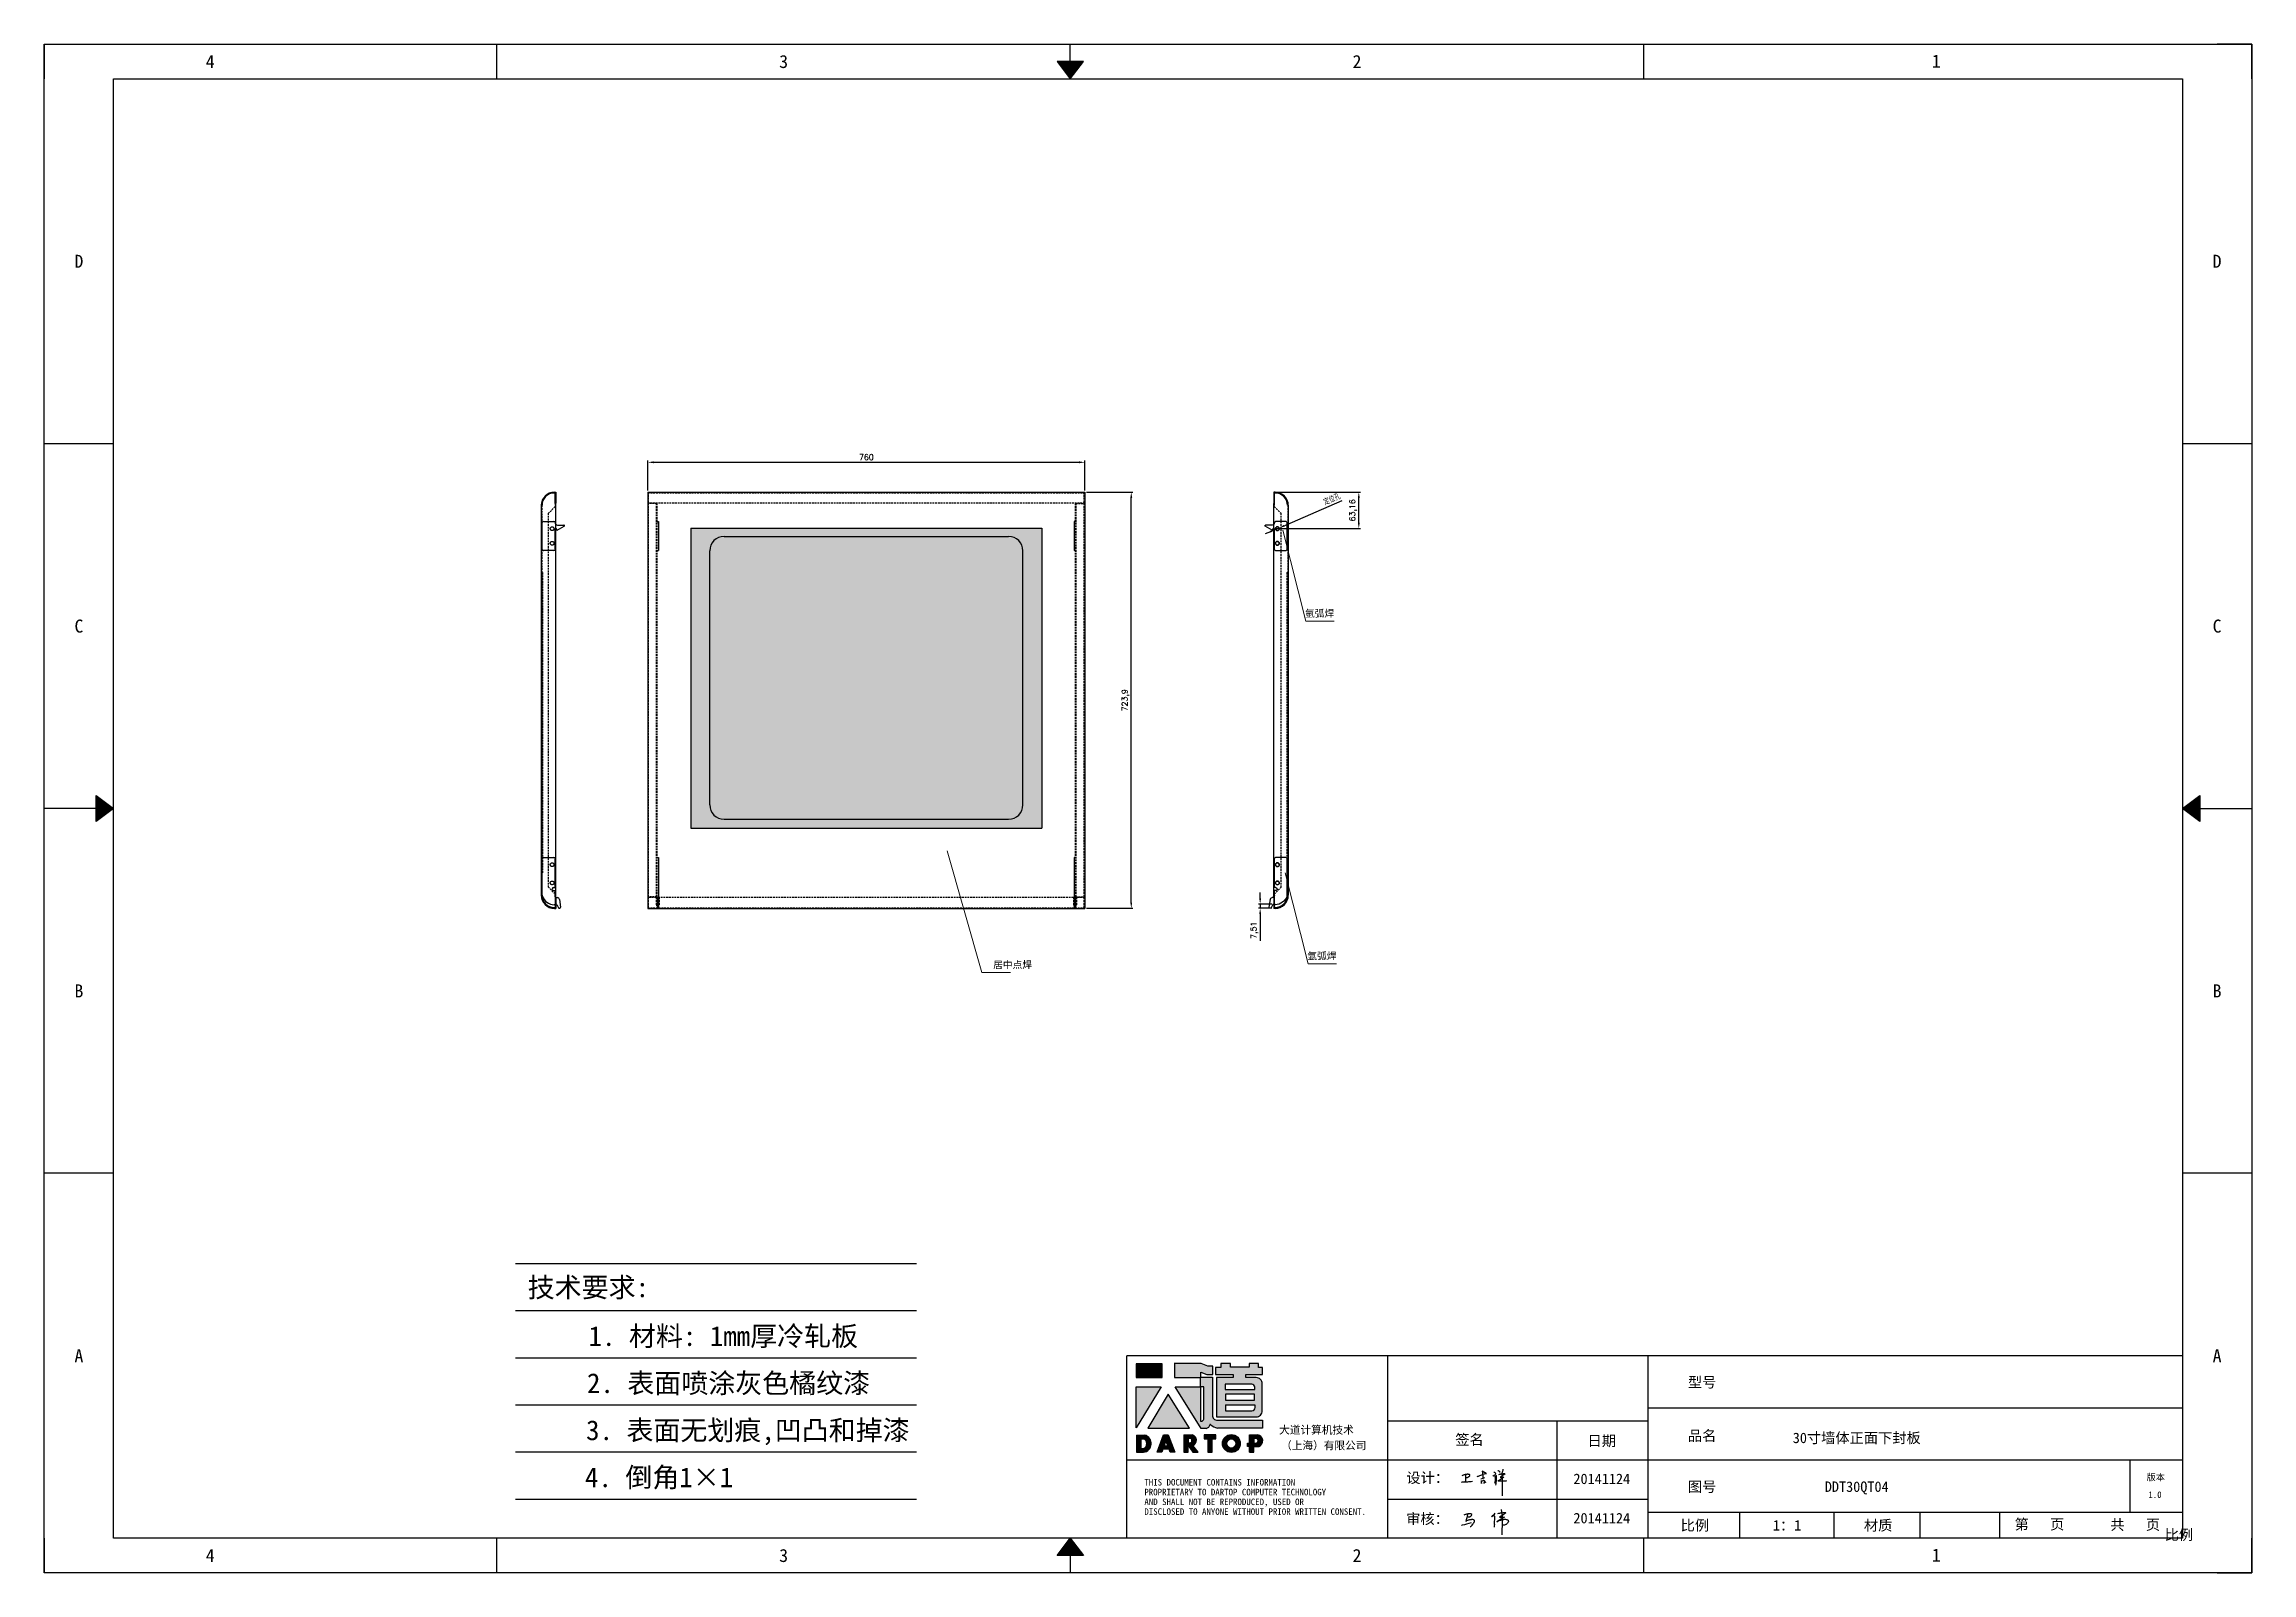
# Model space of a CAD drawing. Header units: millimetres. Extents: x 25928 to 50356, y -44172 to 20163.
# Drawn here: x 26998 to 30837, y -8789 to -6130 of the extents above; entities that cross this region are included whole.
import ezdxf
from ezdxf.enums import TextEntityAlignment as Align

# ---------------------------------------------------------------- set-up
doc = ezdxf.new("R2010")
doc.units = ezdxf.units.MM
doc.linetypes.add('DOT', pattern=[0.25, 0, -0.25])
doc.linetypes.add('HIDDEN2', pattern=[4.7625, 3.175, -1.5875])
for name, color, linetype in [('4', 7, 'Continuous'), ('hidden', 3, 'HIDDEN2'), ('magenta', 6, 'Continuous'), ('print', 30, 'Continuous')]:
    doc.layers.add(name, color=color, linetype=linetype)
doc.layers.add('dim', color=2, linetype='Continuous', lineweight=9)
doc.styles.add('Dartop', font='')
doc.styles.add('HZ', font='')
doc.styles.add('hzHT', font='simhei.ttf')
doc.styles.get("Standard").update_dxf_attribs({"font": 'txt', "bigfont": 'gbcbig.shx'})
doc.styles.get('Dartop').set_extended_font_data('FangSong_GB2312')
doc.styles.get('HZ').set_extended_font_data('SimSun')
doc.dimstyles.new('2-small', dxfattribs={"dimtxt": 10, "dimasz": 10, "dimexe": 3, "dimexo": 3, "dimgap": 4, "dimtad": 1, "dimtxsty": 'Standard', "dimcen": 5, "dimadec": 0, "dimazin": 0, "dimtfac": 1, "dimtmove": 0, "dimatfit": 3, "dimfxl": 0, "dimarcsym": 0})

msp = doc.modelspace()

# ---------------------------------------------------------------- texts
at = {"color": 0}
for s, height, style, p in [('4', 22.662, 'Dartop', (27287.113, -6159.784)), ('3', 22.662, 'Dartop', (28284.243, -6159.784)), ('2', 22.662, 'Dartop', (29281.372, -6159.784)), ('1', 22.662, 'Dartop', (30288.831, -6159.065)), ('D', 22.662, 'Dartop', (27058.739, -6507.269)), ('D', 22.662, 'Dartop', (30777.066, -6507.269)), ('C', 22.662, 'Dartop', (27058.739, -7141.805)), ('氩弧焊', 12.0864, 'hzHT', (29216.323, -7119.717, 78.203)), ('C', 22.662, 'Dartop', (30777.066, -7141.805)), ('氩弧焊', 12.0864, 'hzHT', (29220.385, -7715.451)), ('居中点焊', 12.0864, 'hzHT', (28682.441, -7730.849)), ('B', 22.662, 'Dartop', (27058.739, -7776.342)), ('B', 22.662, 'Dartop', (30777.066, -7776.342)), ('A', 22.662, 'Dartop', (27058.739, -8410.879)), ('A', 22.662, 'Dartop', (30777.066, -8410.879)), ('型号', 18.1296, 'hzHT', (29881.551, -8456.995)), ('签名', 18.1296, 'hzHT', (29476.994, -8556.707)), ('日期', 18.1296, 'hzHT', (29707.037, -8558.938)), ('品名', 18.1296, 'hzHT', (29881.551, -8550.065)), ('30寸墙体正面下封板', 18.1296, 'hzHT', (30150.401, -8553.784)), ('20141124', 18.1296, 'hzHT', (29707.037, -8625.032)), ('图号', 18.1296, 'hzHT', (29881.551, -8638.68)), ('DDT30QT04', 18.1296, 'hzHT', (30150.401, -8638.68)), ('版本', 11.331, 'hzHT', (30670.436, -8622.257)), ('1.0', 11.331, 'Dartop', (30669.073, -8652.539)), ('20141124', 18.1296, 'hzHT', (29707.037, -8693.351)), ('比例', 18.1296, 'hzHT', (29868.91, -8705.957)), ('1：1', 18.1296, 'hzHT', (30029.172, -8705.957)), ('材质', 18.1296, 'hzHT', (30187.659, -8705.957)), ('第   页', 18.1296, 'hzHT', (30468.111, -8704.077)), ('共   页', 18.1296, 'hzHT', (30634.647, -8704.737)), ('比例', 18.1296, 'hzHT', (30710.715, -8722.245)), ('4', 22.662, 'Dartop', (27287.113, -8758.364)), ('3', 22.662, 'Dartop', (28284.243, -8758.364)), ('2', 22.662, 'Dartop', (29281.372, -8758.364)), ('1', 22.662, 'Dartop', (30288.831, -8757.645))]:
    msp.add_text(s, height=height, dxfattribs=dict(at, style=style)).set_placement(p, align=Align.MIDDLE_CENTER)
at = {"style": 'HZ'}
for s, p in [('技术要求:', (27944.686, -8291.961)), ('1. 材料: 1mm厚冷轧板', (28179.402, -8376.69)), ('    2. 表面喷涂灰色橘纹漆    ', (28188.499, -8458.59)), ('3. 表面无划痕,凹凸和掉漆', (28222.076, -8540.49)), ('4. 倒角1×1         ', (28172.959, -8622.39))]:
    msp.add_text(s, height=34.398, dxfattribs=at).set_placement(p, align=Align.MIDDLE_CENTER)
at = {"color": 0, "style": 'hzHT'}
for s, height, p in [('THIS DOCUMENT CONTAINS INFORMATION', 11.33101, (28911.601, -8636.705)), ('设计：', 18.1296, (29367.167, -8632.241)), ('AND SHALL NOT BE REPRODUCED, USED OR', 11.33101, (28911.601, -8670.698)), ('DISCLOSED TO ANYONE WITHOUT PRIOR WRITTEN CONSENT.', 11.33101, (28911.601, -8687.695)), ('PROPRIETARY TO DARTOP COMPUTER TECHNOLOGY', 11.33101, (28911.601, -8653.702)), ('审核：', 18.1296, (29366.898, -8703.633))]:
    msp.add_text(s, height=height, dxfattribs=at).set_placement(p)
at = {"layer": '4', "color": 0, "style": 'hzHT'}
for s, p in [('大道计算机技术', (29145.957, -8546.706)), ('（上海）有限公司', (29149.378, -8573.806))]:
    msp.add_text(s, height=13.5972, dxfattribs=at).set_placement(p)

# ---------------------------------------------------------------- blocks, each defined once
blk = doc.blocks.new('*U401')
at = {"color": 254, "linetype": 'Continuous', "extrusion": (0, 0, -1)}
for points in [[(-17, 0.333), (-16.812, 0.25), (-17, 0.5)], [(-17, 0.333), (-17.188, 0.25), (-16.812, 0.25)], [(-17, 0.333), (-17, 0.5), (-17.188, 0.25)]]:
    blk.add_solid(points, dxfattribs=at)
blk = doc.blocks.new('*U400')
at = {"color": 254, "linetype": 'Continuous', "extrusion": (0, 0, -1)}
for points in [[(-33.167, 11), (-33, 11), (-33.25, 11.188)], [(-33.167, 11), (-33.25, 11.188), (-33.25, 10.812)], [(-33.167, 11), (-33.25, 10.812), (-33, 11)]]:
    blk.add_solid(points, dxfattribs=at)
blk = doc.blocks.new('*U402')
at = {"color": 254, "linetype": 'Continuous'}
for points in [[(17, 21.667), (17.188, 21.75), (16.812, 21.75)], [(17, 21.667), (16.812, 21.75), (17, 21.5)], [(17, 21.667), (17, 21.5), (17.188, 21.75)]]:
    blk.add_solid(points, dxfattribs=at)
blk = doc.blocks.new('*U399')
at = {"color": 254, "linetype": 'Continuous', "extrusion": (0, 0, -1)}
for points in [[(-0.833, 11), (-0.75, 10.812), (-0.75, 11.188)], [(-0.833, 11), (-0.75, 11.188), (-1, 11)], [(-0.833, 11), (-1, 11), (-0.75, 10.812)]]:
    blk.add_solid(points, dxfattribs=at)
blk = doc.blocks.new('dadao')
for p, q in [((48, 19.2), (44.9, 10.4)), ((44.9, 10.4), (51.2, 10.4)), ((51.2, 10.4), (48, 19.2))]:
    blk.add_line(p, q)
for points in [[(41.8, 121.6), (41.8, 143.7), (-0.4, 143.7), (-0.4, 121.6), (41.8, 121.6)], [(104.8, 122), (104.8, 130.3), (114.1, 126.3), (124.2, 126.3), (124.2, 139.6), (115.9, 139.6), (105.1, 143.9), (61.5, 143.9)], [(61.7, 144), (61.7, 121.3), (103.9, 121.3)], [(113.4, 38.7), (105.1, 38.7), (63, 106.5), (103.9, 106.5), (103.9, 120.9), (103.9, 121.3)], [(109.7, 53.6), (109.7, 106.2), (104.3, 106.2), (104.3, 50.4), (106.6, 50.4)], [(144.6, 94.4), (144.6, 84.8), (192, 84.8), (192, 94.1), (144.9, 94.1)], [(120.2, 45), (119.5, 45), (119.5, 44.6)], [(0, 28), (0, 0), (11.8, 0)], [(0.1, 28), (14, 28)], [(7.1, 21.8), (7.1, 6.1), (12, 6.1)], [(7.1, 21.8), (11.4, 21.8)], [(76.8, 28.2), (76.8, 0), (84.1, 0), (84.1, 11.1), (91.6, -0.1), (100.3, -0.1), (91.7, 11.1)], [(76.8, 28.2), (90.6, 28.2)], [(84, 22.7), (84, 15.3), (87.2, 15.3)], [(84, 22.7), (87.3, 22.7)], [(183.7, 0), (183.7, 9.6), (180.6, 9.6), (180.6, 14.9), (183.8, 14.9), (183.8, 28.1), (196.1, 28.1), (196.5, 28.1)], [(183.7, 0), (190.9, 0), (190.9, 9.6), (198.8, 9.6)], [(194.9, 22.3), (190.8, 22.3), (190.8, 15), (194.4, 15)]]:
    blk.add_lwpolyline(points)
blk.add_lwpolyline([(137.1, 144.2), (137.1, 137.9), (128.3, 137.9), (128.3, 126.5), (157.3, 126.5), (157.3, 121.5), (130.3, 121.5), (130.3, 57.5), (194.4, 57.5, 0.414214), (204.4, 67.5), (204.4, 111.3, 0.414214), (194.4, 121.3), (177.5, 121.3), (177.5, 126.3), (204.7, 126.3), (204.7, 137.7), (198.2, 137.7), (198.2, 143.9), (183.3, 143.9), (183.3, 138), (153, 138), (153, 144.2), (137.1, 144.2)], format="xyb", close=True)
for points in [[(104.8, 122), (123.4, 122), (123.4, 60, 0.414214), (131.4, 52), (204.8, 52), (204.8, 39.1), (131.7, 39.1)], [(144.3, 110.8), (144.3, 101.8), (192.3, 101.8), (192.3, 105.5, 0.414214), (187.3, 110.5), (144.3, 110.5)], [(144.6, 77), (144.6, 67.5), (187.6, 67.5, 0.414214), (192.6, 72.5), (192.6, 76.4), (144.6, 76.4)]]:
    blk.add_lwpolyline(points, format="xyb")
for points in [[(-0.3, 106.2), (40.4, 106.2), (-0.3, 39.7), (-0.3, 106.2)], [(51.7, 94.1), (18.4, 39.3), (86.2, 39.3)], [(43.8, 28.2), (51.8, 28.2), (62.6, -0.1), (55, -0.1), (53.2, 5), (42.9, 5), (41.1, 0), (33.6, 0)], [(110, 28.1), (110, 21.9), (116, 21.9), (116, -0.1), (123.2, -0.1), (123.2, 22), (129.2, 22), (129.2, 28.1), (110, 28.1)]]:
    blk.add_lwpolyline(points, close=True)
for radius in [14.5, 7.44]:
    blk.add_circle((154.2, 14.2), radius)
for centre, radius, start, end in [((99.2, 60.7), 12.6, 305.6399, 325.969), ((111.6, 46.7), 8.19, 282.9811, 347.6627), ((136, 61.7), 22.9, 226.7358, 259.3209), ((8.5, 13.9), 8.49, 294.2143, 69.7177), ((9.6, 14.2), 14.4, 278.6604, 72.3203), ((86.4, 19), 3.8, 282.527, 76.7196), ((88.6, 19.4), 8.95, 290.6073, 77.2124), ((193.7, 18.7), 3.8, 280.9891, 72.5513), ((195.7, 18.6), 9.51, 288.8959, 85.2442)]:
    blk.add_arc(centre, radius, start, end)
blk = doc.blocks.new('h')
for p, q in [((20768.1, -2360.9), (20773, -2359.1)), ((20769.5, -2366.9), (20769.8, -2370.6)), ((20769.8, -2370.6), (20770.9, -2378)), ((20770.9, -2378), (20771.5, -2370.6)), ((20772.4, -2369.3), (20774.9, -2367.8)), ((20773, -2359.1), (20784.1, -2355.2)), ((20773.3, -2331.8), (20775.3, -2338.7)), ((20789.1, -2340.9), (20773.5, -2331.9)), ((20775.3, -2338.7), (20775.6, -2351.2)), ((20775.6, -2351.2), (20775.5, -2357.3)), ((20782.2, -2369.2), (20780, -2377.1)), ((20780, -2377.1), (20788.3, -2371.3)), ((20780.1, -2366.4), (20780.8, -2366.4)), ((20781.9, -2367.4), (20782.2, -2369.2)), ((20845.7, -2343.5), (20848.4, -2353)), ((20848.9, -2370.3), (20847.9, -2424)), ((20848.4, -2353), (20848.9, -2370.3))]:
    blk.add_line(p, q)
for points in [[(20696.6, -2372.4, 0.002073), (20710.6, -2371.9, 0.016137), (20719.6, -2371.3, 0.008314), (20736.9, -2369.3)], [(20699.1, -2348.2, -0.029745), (20704.6, -2345.4, -0.046842), (20708.4, -2344.2, -0.00919), (20714.3, -2343, -0.018517), (20717.2, -2342.5, -0.037841), (20720.3, -2342.4, -0.039541), (20723.2, -2342.8, -0.149785), (20726, -2344.3, -0.204935), (20726.9, -2346.6, -0.074872), (20726.5, -2348.3, -0.061615), (20725.6, -2350.3, -0.034204), (20723.8, -2352.6, -0.045776), (20722.3, -2354.1, -0.054985), (20720.4, -2355.3, -0.036348), (20717.3, -2356.5, -0.067752), (20715.7, -2356.8, -0.043553), (20713.2, -2356.7)], [(20755, -2351.9, -0.024077), (20759.9, -2350.1, -0.013147), (20768.7, -2346.5, -0.00522), (20775.4, -2344.1, -0.018517), (20777.3, -2343.4, -0.008274), (20786.3, -2341, -0.039541), (20788.3, -2340.8, -0.079216), (20789.4, -2341, -0.204935)], [(20813.5, -2350.1, 0.007348), (20815.9, -2348.7, 0.008421), (20818, -2347.3, 0.009459), (20819.7, -2346.2, -0.016325), (20820.7, -2345.5, -0.173771), (20821.8, -2345.3, -0.085159), (20823.9, -2346, -0.125883), (20826, -2347.9, -0.160659), (20826.6, -2350.1, -0.010447), (20826.5, -2352.3, -0.008247), (20826.2, -2355.1, -0.002698), (20825.3, -2374, 0.001562), (20823.9, -2383.7, 0.016137)], [(20816.8, -2335, -0.053561), (20819.6, -2336.1, -0.075272), (20821.3, -2337.3, -0.005295), (20822.5, -2338.5, -0.009337), (20823.1, -2339.1, -0.026146), (20823.7, -2339.8, -0.016644), (20824.5, -2340.9)], [(20832.1, -2329.2, -0.053561), (20834.9, -2330.3, -0.075272), (20836.7, -2331.5, -0.005295), (20837.8, -2332.6, -0.009337), (20838.5, -2333.3, -0.026146), (20839, -2334, -0.016644), (20839.8, -2335.1)], [(20836, -2343.7, -0.02797), (20842.1, -2342.6, -0.048868), (20845.6, -2342.2, -0.00919), (20851.1, -2341.4, -0.018517), (20853.9, -2341.1, -0.037841), (20856.7, -2341.2, -0.039541), (20859.4, -2341.6, -0.018282), (20840.6, -2354.7, -0.000937)], [(20847.6, -2340.2, 0.021784), (20849.6, -2335.9, 0.028296), (20850.8, -2332.4, 0.008136), (20851.9, -2328.2, 0.028913), (20852.2, -2327, 0.08193), (20852.1, -2325.9, 0.075058), (20851.7, -2324.7, 0.275043)]]:
    blk.add_lwpolyline(points, format="xyb")
for points in [[(20711.3, -2343.5), (20711.3, -2343.5), (20711.5, -2355.8), (20710.7, -2368), (20710.6, -2371.9)], [(20821.5, -2350.6), (20822.4, -2359.2), (20822.2, -2364.9), (20821.7, -2369), (20821.3, -2376.3), (20823.6, -2368.5), (20827.2, -2366.3), (20829.5, -2366.3)], [(20840.6, -2354.7), (20850, -2354.7), (20855, -2354.3), (20845.9, -2361.1), (20840.5, -2364), (20833, -2367.5), (20863.2, -2367.4), (20865.9, -2367.3)]]:
    blk.add_lwpolyline(points)
for centre, radius, start, end in [((20773.7, -2371.2), 2.3, 121.9907, 163.60158), ((20787.5, -2406), 40.3, 100.61827, 108.24823), ((20780.8, -2367.6), 1.15, 9.4675, 90)]:
    blk.add_arc(centre, radius, start, end)
blk = doc.blocks.new('DDDDDD')
for p, q in [((19689.8, 37775.3), (19689.8, 37793.5)), ((19691.8, 37795.5), (19692.1, 37795.5)), ((19696.1, 37799.5), (19696.1, 37810.9)), ((19705.1, 37799.3), (19698, 37811.4)), ((19704.7, 37798.5), (19703.6, 37798.5)), ((19738.6, 37795.5), (19703.6, 37795.5)), ((19740.6, 37793.5), (19740.6, 37775.3)), ((19738.6, 37773.3), (19691.8, 37773.3))]:
    blk.add_line(p, q)
for centre in [(19702.5, 37790.5), (19727.9, 37790.5)]:
    blk.add_circle(centre, 3.25)
for centre, radius, start, end in [((19691.8, 37793.5), 2, 90, 180), ((19692.1, 37799.5), 4, 270, 0), ((19697.1, 37810.9), 1, 30.6997, 180), ((19703.6, 37797), 1.5, 90, 270), ((19704.7, 37799), 0.5, 270, 30.6997), ((19738.6, 37793.5), 2, 0, 90), ((19691.8, 37775.3), 2, 180, 270), ((19738.6, 37775.3), 2, 270, 0)]:
    blk.add_arc(centre, radius, start, end)
blk = doc.blocks.new('*D435')
at = {"color": 0, "lineweight": -2}
for p, q in [((29255.1, -6924.2), (29155, -6967.2)), ((29130.7, -6977.6), (29121.5, -6981.6)), ((29139.9, -6973.7), (29145.8, -6971.1))]:
    blk.add_line(p, q, dxfattribs=at)
at = {"color": 0}
for points in [[(29130, -6976.1), (29131.3, -6979.2), (29139.9, -6973.7)], [(29154.4, -6965.6), (29155.7, -6968.7), (29145.8, -6971.1)]]:
    blk.add_solid(points, dxfattribs=at)
at = {"layer": 'Defpoints', "color": 0}
for p in [(29139.9, -6973.7, 78.2), (29145.8, -6971.1, 78.2)]:
    blk.add_point(p, dxfattribs=at)
at = {"color": 0, "insert": (29238.1, -6921.3), "char_height": 10, "attachment_point": 5, "rotation": 23.243}
blk.add_mtext('定位孔', dxfattribs=at)
blk = doc.blocks.new('GFARGAR')
for p, q in [((19842.4, 37776), (19842.4, 37794.2)), ((19894.9, 37796.2), (19844.4, 37796.2)), ((19894.9, 37793.7), (19894.9, 37796.2)), ((19899.9, 37793.7), (19899.9, 37796.2)), ((19908.9, 37796.2), (19899.9, 37796.2)), ((19912.4, 37799.7), (19912.4, 37800.2)), ((19915.4, 37803.7), (19928.7, 37805.7)), ((19924.6, 37799.1), (19930, 37801.9)), ((19910, 37774), (19844.4, 37774))]:
    blk.add_line(p, q)
for centre in [(19855.1, 37791.1), (19886.8, 37791.1)]:
    blk.add_circle(centre, 3.25)
for centre, radius, start, end in [((19844.4, 37794.2), 2, 90, 180), ((19897.4, 37793.7), 2.5, 180, 0), ((19908.9, 37799.7), 3.5, 270, 0), ((19900.9, 37796.2), 24, 292.1424, 356.2875), ((19915.9, 37800.2), 3.5, 98.5308, 180), ((19925.5, 37797.3), 2, 118.0725, 230.0086), ((19922.9, 37794.2), 2, 12.8853, 50.0086), ((19929, 37803.7), 2, 298.0725, 98.5308), ((19844.4, 37776), 2, 180, 270)]:
    blk.add_arc(centre, radius, start, end)
blk = doc.blocks.new('*D408')
at = {"color": 0, "lineweight": -2}
for p, q in [((29255.1, -6924.2), (29155, -6967.2)), ((29130.7, -6977.6), (29121.5, -6981.6)), ((29139.9, -6973.7), (29145.8, -6971.1))]:
    blk.add_line(p, q, dxfattribs=at)
at = {"color": 0}
for points in [[(29130, -6976.1), (29131.3, -6979.2), (29139.9, -6973.7)], [(29154.4, -6965.6), (29155.7, -6968.7), (29145.8, -6971.1)]]:
    blk.add_solid(points, dxfattribs=at)
at = {"layer": 'Defpoints', "color": 0}
for p in [(29139.9, -6973.7, 78.2), (29145.8, -6971.1, 78.2)]:
    blk.add_point(p, dxfattribs=at)
at = {"color": 0, "insert": (29238.1, -6921.3), "char_height": 10, "attachment_point": 5, "rotation": 23.243}
blk.add_mtext('定位孔', dxfattribs=at)
blk = doc.blocks.new('*D461')
at = {"layer": 'Defpoints', "color": 0}
for p in [(29136.3, -6908.8, 78.2), (29284.5, -6908.8), (29136.3, -6972, 78.2)]:
    blk.add_point(p, dxfattribs=at)
at = {"layer": 'dim', "color": 0, "lineweight": -2}
for p, q in [((29139.3, -6908.8), (29287.5, -6908.8)), ((29284.5, -6962), (29284.5, -6918.8)), ((29139.3, -6972), (29287.5, -6972))]:
    blk.add_line(p, q, dxfattribs=at)
at = {"layer": 'dim', "color": 0}
for points in [[(29282.8, -6918.8), (29286.2, -6918.8), (29284.5, -6908.8)], [(29282.8, -6962), (29286.2, -6962), (29284.5, -6972)]]:
    blk.add_solid(points, dxfattribs=at)
at = {"layer": 'dim', "color": 0, "insert": (29274.7, -6940.4), "char_height": 10, "attachment_point": 5, "rotation": 90}
blk.add_mtext('63,16', dxfattribs=at)
blk = doc.blocks.new('*D462')
at = {"layer": 'Defpoints', "color": 0}
for p in [(29113, -7632.7), (29136.5, -7625.2, 78.2), (29136.5, -7632.7, 78.2)]:
    blk.add_point(p, dxfattribs=at)
at = {"layer": 'dim', "color": 0, "lineweight": -2}
for p, q in [((29133.5, -7625.2), (29110, -7625.2)), ((29133.5, -7632.7), (29110, -7632.7)), ((29113, -7615.2), (29113, -7605.2)), ((29113, -7625.2), (29113, -7632.7)), ((29113, -7642.7), (29113, -7689.1))]:
    blk.add_line(p, q, dxfattribs=at)
at = {"layer": 'dim', "color": 0}
for points in [[(29111.3, -7615.2), (29114.6, -7615.2), (29113, -7625.2)], [(29111.3, -7642.7), (29114.6, -7642.7), (29113, -7632.7)]]:
    blk.add_solid(points, dxfattribs=at)
at = {"layer": 'dim', "color": 0, "insert": (29103.1, -7670.9), "char_height": 10, "attachment_point": 5, "rotation": 90}
blk.add_mtext('7,51', dxfattribs=at)
blk = doc.blocks.new('*D463')
at = {"layer": 'Defpoints', "color": 0}
for p in [(28808.1, -6856.9), (28048.1, -6908.8, 68.2), (28808.1, -6908.8, 68.2)]:
    blk.add_point(p, dxfattribs=at)
at = {"layer": 'dim', "color": 0, "lineweight": -2}
for p, q in [((28048.1, -6905.8), (28048.1, -6853.9)), ((28058.1, -6856.9), (28798.1, -6856.9)), ((28808.1, -6905.8), (28808.1, -6853.9))]:
    blk.add_line(p, q, dxfattribs=at)
at = {"layer": 'dim', "color": 0}
for points in [[(28058.1, -6855.2), (28058.1, -6858.6), (28048.1, -6856.9)], [(28798.1, -6855.2), (28798.1, -6858.6), (28808.1, -6856.9)]]:
    blk.add_solid(points, dxfattribs=at)
at = {"layer": 'dim', "color": 0, "insert": (28428.1, -6847.9), "char_height": 10, "attachment_point": 5}
blk.add_mtext('760', dxfattribs=at)
blk = doc.blocks.new('*D464')
at = {"layer": 'Defpoints', "color": 0}
for p in [(28808.1, -6908.8, 68.2), (28888.8, -6908.8), (28808.1, -7632.7, 13.9)]:
    blk.add_point(p, dxfattribs=at)
at = {"layer": 'dim', "color": 0, "lineweight": -2}
for p, q in [((28811.1, -6908.8), (28891.8, -6908.8)), ((28888.8, -7622.7), (28888.8, -6918.8)), ((28811.1, -7632.7), (28891.8, -7632.7))]:
    blk.add_line(p, q, dxfattribs=at)
at = {"layer": 'dim', "color": 0}
for points in [[(28887.1, -6918.8), (28890.4, -6918.8), (28888.8, -6908.8)], [(28887.1, -7622.7), (28890.4, -7622.7), (28888.8, -7632.7)]]:
    blk.add_solid(points, dxfattribs=at)
at = {"layer": 'dim', "color": 0, "insert": (28878.9, -7270.8), "char_height": 10, "attachment_point": 5, "rotation": 90}
blk.add_mtext('723,9', dxfattribs=at)

# ---------------------------------------------------------------- dimensions: what is measured, and where the dimension line sits
for p1, p2, picture, middle in [((29139.875, -6973.692, 78.203), (29145.847, -6971.127, 78.203), '*D435', (29241.818, -6929.909)), ((29139.875, -6973.692, 156.406), (29145.847, -6971.127, 156.406), '*D408', (29241.818, -6929.909, 78.203))]:
    dim = msp.add_diameter_dim_2p(p1=p1, p2=p2, text='定位孔', dimstyle='2-small', override={"dimpost": '\\X'})
    dim.commit()
    dim.dimension.update_dxf_attribs({"geometry": picture, "text_midpoint": middle, "dimtype": 163})
at = {"layer": 'dim'}
dim = msp.add_linear_dim(base=(28808.105, -6856.902), p1=(28048.105, -6908.849, 68.157), p2=(28808.105, -6908.849, 68.157), dimstyle='2-small', override={"dimpost": '\\X', "dimfxl": 0.18}, dxfattribs=at)
dim.commit()
dim.dimension.update_dxf_attribs({"geometry": '*D463', "text_midpoint": (28428.105, -6847.902)})
for base, p1, p2, picture, middle in [((28888.769, -6908.849), (28808.105, -7632.749, 13.91), (28808.105, -6908.849, 68.157), '*D464', (28878.935, -7270.799)), ((29284.486, -6908.849), (29136.281, -6972.01, 78.203), (29136.281, -6908.849, 78.203), '*D461', (29274.653, -6940.43)), ((29112.973, -7632.749), (29136.509, -7625.241, 78.203), (29136.509, -7632.749, 78.203), '*D462', (29103.14, -7670.916))]:
    dim = msp.add_linear_dim(base=base, p1=p1, p2=p2, angle=90, dimstyle='2-small', override={"dimpost": '\\X', "dimfxl": 0.18}, dxfattribs=at)
    dim.commit()
    dim.dimension.update_dxf_attribs({"geometry": picture, "text_midpoint": middle})

# ---------------------------------------------------------------- hatches: boundary and pattern name
for points in [[(28942.452, -8424.913), (28897.25, -8424.913), (28897.25, -8448.53), (28942.452, -8448.53)], [(28940.997, -8465.054), (28897.371, -8465.054), (28897.371, -8536.283)], [(28953.09, -8477.98), (28917.428, -8536.757), (28990.045, -8536.757)], [(29036.155, -8548.784), (29015.517, -8548.784), (29015.517, -8555.331), (29021.956, -8555.331), (29021.956, -8578.925), (29029.666, -8578.925), (29029.666, -8555.316), (29036.155, -8555.316)]]:
    msp.add_hatch(color=0).paths.add_polyline_path(points)
h = msp.add_hatch(color=0)
h.paths.add_polyline_path([(29010.003, -8439.266), (29019.979, -8443.576), (29030.765, -8443.576), (29030.765, -8429.301), (29021.867, -8429.301), (29010.273, -8424.722), (28963.811, -8424.722), (28963.811, -8448.865), (29009.017, -8448.865), (29009.017, -8449.353), (29009.017, -8464.783), (28965.18, -8464.783), (29010.27, -8537.347), (29019.198, -8537.347, 0.27937482), (29025.716, -8531.009), (29025.716, -8530.675), (29026.504, -8530.675, 0.14314537), (29038.796, -8536.93), (29117.147, -8536.93), (29117.147, -8523.168), (29038.462, -8523.168, -0.41421356), (29029.892, -8514.598), (29029.892, -8448.102), (29010.003, -8448.102)])
h.paths.add_polyline_path([(29009.473, -8465.092), (29015.217, -8465.093), (29015.217, -8521.412, -0.08893574), (29011.888, -8524.836), (29009.453, -8524.836)], flags=16)
h = msp.add_hatch(color=0)
h.paths.add_polyline_path([(29117.012, -8431.299), (29110.04, -8431.299), (29110.04, -8424.668), (29094.106, -8424.668), (29094.106, -8430.968), (29061.575, -8430.968), (29061.575, -8424.336), (29044.537, -8424.336), (29044.537, -8431.091), (29035.123, -8431.091), (29035.123, -8443.316), (29066.191, -8443.316), (29066.191, -8448.723), (29037.241, -8448.723), (29037.241, -8517.183), (29105.966, -8517.183, 0.41421356), (29116.679, -8506.47), (29116.679, -8459.587, 0.41421356), (29105.966, -8448.874), (29087.799, -8448.874), (29087.799, -8443.569), (29117.012, -8443.569)])
h.paths.add_polyline_path([(29098.377, -8460.48, -0.41421356), (29103.733, -8465.836), (29103.733, -8469.765), (29052.28, -8469.765), (29052.28, -8460.48)], flags=16)
h.paths.add_polyline_path([(29103.401, -8478.055), (29103.401, -8488.003), (29052.612, -8488.003), (29052.612, -8478.055)], flags=16)
h.paths.add_polyline_path([(29104.065, -8496.955), (29104.065, -8501.215, -0.41421356), (29098.708, -8506.572), (29052.612, -8506.572), (29052.612, -8496.955)], flags=16)
h = msp.add_hatch(color=0)
h.paths.add_polyline_path([(28912.658, -8548.891), (28897.692, -8548.891), (28897.692, -8578.836), (28910.297, -8578.836, 0.79301591)])
h.paths.add_polyline_path([(28910.519, -8572.278), (28905.286, -8572.278), (28905.286, -8555.449), (28909.941, -8555.449, -0.67136089)], flags=16)
h = msp.add_hatch(color=0)
h.paths.add_polyline_path([(28953.203, -8548.645), (28944.661, -8548.645), (28933.677, -8578.868), (28941.768, -8578.868), (28943.672, -8573.512), (28954.632, -8573.512), (28956.577, -8578.933), (28964.733, -8578.933)])
h.paths.add_polyline_path([(28952.538, -8567.738), (28945.747, -8567.738), (28949.08, -8558.242)], flags=16)
h = msp.add_hatch(color=0)
h.paths.add_polyline_path([(28994.72, -8548.666), (28980, -8548.666), (28980, -8578.884), (28987.779, -8578.884), (28987.779, -8566.905), (28995.774, -8578.992), (29005.173, -8578.992), (28995.972, -8566.981, 0.74405494)])
h.paths.add_polyline_path([(28987.707, -8562.432), (28987.707, -8554.497), (28991.184, -8554.497, -0.79680897), (28991.132, -8562.432)], flags=16)
h = msp.add_hatch(color=0)
h.paths.add_polyline_path([(29047.374, -8563.667, 1), (29078.403, -8563.667, 1)])
h.paths.add_polyline_path([(29070.859, -8563.667, -1), (29054.918, -8563.667, -1)], flags=16)
h = msp.add_hatch(color=0)
h.paths.add_polyline_path([(29108.165, -8548.738), (29107.72, -8548.738), (29094.597, -8548.738), (29094.597, -8562.841), (29091.115, -8562.841), (29091.115, -8568.565), (29094.541, -8568.565), (29094.541, -8578.831), (29102.201, -8578.831), (29102.201, -8568.525), (29110.619, -8568.525, 0.81230381)])
h.paths.add_polyline_path([(29102.088, -8562.801), (29102.088, -8554.913), (29106.447, -8554.913, -0.77821343), (29106.002, -8562.801)], flags=16)
at = {"layer": 'magenta'}
h = msp.add_hatch(dxfattribs=at)
h.set_pattern_fill('HEX', color=256, style=0)
h.set_pattern_definition([(0, (-9702.936, 414.895), (0, 5.49926), [3.175, -6.35]), (120, (-9702.936, 414.895), (-4.7624989, -2.74963), [3.175, -6.35]), (60, (-9699.761, 414.895), (-4.7624989, 2.74963), [3.175, -6.35])])
h.paths.add_polyline_path([(28123.105, -6971.545), (28123.105, -7493.545), (28733.105, -7493.545), (28733.105, -6971.545)])

# ---------------------------------------------------------------- linework, layer by layer
at = {"color": 0, "linetype": 'DOT'}
for p, q in [((26998.307, -6129.568), (30777.066, -6129.568)), ((26998.307, -8728.147), (26998.307, -6190)), ((30837.498, -6190), (30837.498, -8728.147)), ((30777.066, -8788.58), (26998.307, -8788.58))]:
    msp.add_line(p, q, dxfattribs=at)
at = {"color": 0}
for p, q in [((26998.307, -6129.568), (26998.307, -6190)), ((27785.678, -6190), (27785.678, -6129.568)), ((28782.807, -6159.784), (28782.807, -6129.568)), ((29779.936, -6190), (29779.936, -6129.568)), ((30837.498, -6129.568), (30777.066, -6129.568)), ((30837.498, -6190), (30837.498, -6129.568)), ((27119.171, -8728.147), (27119.171, -6190)), ((27119.171, -6190), (30716.634, -6190)), ((30716.634, -6190), (30716.634, -8728.147)), ((27119.171, -6824.537), (26998.307, -6824.537)), ((30837.498, -6824.537), (30716.634, -6824.537)), ((27088.955, -7459.074), (26998.307, -7459.074)), ((30746.85, -7459.074), (30837.498, -7459.074)), ((27119.171, -8093.611), (26998.307, -8093.611)), ((30837.498, -8093.611), (30716.634, -8093.611)), ((30716.634, -8410.879), (28881.009, -8410.879)), ((28881.009, -8728.147), (28881.009, -8410.879)), ((29334.25, -8410.879), (29334.25, -8728.147)), ((29787.49, -8728.147), (29787.49, -8410.879)), ((29787.49, -8501.527), (30716.634, -8501.527)), ((29334.25, -8524.189), (29787.49, -8524.189)), ((29628.856, -8524.189), (29628.856, -8728.147)), ((28881.009, -8592.175), (29334.25, -8592.175)), ((29334.25, -8592.175), (30716.634, -8592.175)), ((30625.986, -8682.823), (30625.986, -8592.175)), ((29334.25, -8660.161), (29787.49, -8660.161)), ((29787.49, -8682.823), (30716.634, -8682.823)), ((29946.952, -8728.147), (29946.952, -8682.823)), ((30111.287, -8728.147), (30111.287, -8682.823)), ((30260.683, -8728.147), (30260.683, -8682.823)), ((30399.365, -8728.147), (30399.365, -8682.823)), ((26998.307, -8728.147), (26998.307, -8788.58)), ((30716.634, -8728.147), (27119.171, -8728.147)), ((27785.678, -8788.58), (27785.678, -8728.147)), ((29779.936, -8788.58), (29779.936, -8728.147)), ((30837.498, -8788.58), (30837.498, -8728.147)), ((28782.807, -8758.364), (28782.807, -8788.58)), ((30777.066, -8788.58), (30837.498, -8788.58))]:
    msp.add_line(p, q, dxfattribs=at)
for p, q in [((27885.526, -6908.849, 78.203), (27888.066, -6908.849, 78.203)), ((27885.526, -6908.849, 78.203), (27888.066, -6908.849, 78.203)), ((27885.526, -6909.849, 78.203), (27887.066, -6909.849, 78.203)), ((27885.526, -6909.849, 78.203), (27887.066, -6909.849, 78.203)), ((27885.526, -6910.41, 78.203), (27887.066, -6910.41, 78.203)), ((27887.066, -6909.849, 78.203), (27887.066, -6927.849, 78.203)), ((27887.066, -6909.849, 78.203), (27887.066, -6927.849, 78.203)), ((27887.066, -6928.849, 78.203), (27887.066, -6910.41, 78.203)), ((27888.066, -6908.849, 78.203), (27888.066, -6927.849, 78.203)), ((27888.066, -6908.849, 78.203), (27888.066, -6927.849, 78.203)), ((28048.105, -6908.849, 72.715), (28048.105, -7609.889, 22.86)), ((28048.105, -6908.849, 68.157), (28808.105, -6908.849, 68.157)), ((28048.105, -6908.849, 72.715), (28048.105, -7609.889, 22.86)), ((28048.105, -6908.849, 68.157), (28808.105, -6908.849, 68.157)), ((28808.105, -6908.849, 72.562), (28808.105, -7632.749, 18.316)), ((28808.105, -6908.849, 68.157), (28808.105, -7632.749, 13.91)), ((29136.511, -6908.849, 78.203), (29136.511, -6927.849, 78.203)), ((29139.051, -6908.849, 78.203), (29136.511, -6908.849, 78.203)), ((29136.511, -6908.849, 78.203), (29136.511, -6927.849, 78.203)), ((29139.051, -6908.849, 78.203), (29136.511, -6908.849, 78.203)), ((29137.511, -6909.849, 78.203), (29137.511, -6927.849, 78.203)), ((29139.051, -6909.849, 78.203), (29137.511, -6909.849, 78.203)), ((29137.511, -6909.849, 78.203), (29137.511, -6927.849, 78.203)), ((29139.051, -6909.849, 78.203), (29137.511, -6909.849, 78.203)), ((29139.051, -6910.41, 78.203), (29137.511, -6910.41, 78.203)), ((29137.511, -6928.849, 78.203), (29137.511, -6910.41, 78.203)), ((27862.666, -6931.709, 78.203), (27862.666, -7609.889, 78.203)), ((27862.666, -6931.709, 78.203), (27862.666, -7609.889, 78.203)), ((27864.166, -6931.709, 78.203), (27863.666, -6931.709, 78.203)), ((27887.066, -6927.849, 78.203), (27888.066, -6927.849, 78.203)), ((27887.066, -6927.849, 78.203), (27888.066, -6927.849, 78.203)), ((27887.066, -6928.849, 78.203), (27888.066, -6928.849, 78.203)), ((27888.066, -7612.749, 78.203), (27888.066, -6928.849, 78.203)), ((29137.511, -6927.849, 78.203), (29136.511, -6927.849, 78.203)), ((29137.511, -6927.849, 78.203), (29136.511, -6927.849, 78.203)), ((29137.511, -6928.849, 78.203), (29136.511, -6928.849, 78.203)), ((29136.511, -7612.749, 78.203), (29136.511, -6928.849, 78.203)), ((29160.411, -6931.709, 78.203), (29160.911, -6931.709, 78.203)), ((29161.911, -6931.709, 78.203), (29161.911, -7609.889, 78.203)), ((29161.911, -6931.709, 78.203), (29161.911, -7609.889, 78.203)), ((28064.105, -6959.71, 73.645), (28066.605, -6959.71, 73.645)), ((28066.605, -6959.71, 73.645), (28066.605, -7010.51, 73.645)), ((28123.105, -6971.545, 78.203), (28733.105, -6971.545, 78.203)), ((28123.105, -6971.545, 78.203), (28123.105, -7493.545, 78.203)), ((28180.805, -6985.749, 69.025), (28675.405, -6985.749, 69.025)), ((28733.105, -6971.545, 78.203), (28733.105, -7493.545, 78.203)), ((28789.605, -6959.71, 78.203), (28789.605, -7010.51, 78.203)), ((28792.105, -6959.71, 78.203), (28789.605, -6959.71, 78.203)), ((28064.105, -7010.51, 73.645), (28066.605, -7010.51, 73.645)), ((28155.805, -7452.819, 104.026), (28155.805, -7010.68, 70.893)), ((28700.405, -7452.819, 104.026), (28700.405, -7010.68, 70.893)), ((28792.105, -7010.51, 78.203), (28789.605, -7010.51, 78.203)), ((28048.105, -7045.299, 45.508), (28048.105, -7632.749, 45.508)), ((28048.105, -7045.299, 45.508), (28048.105, -7632.749, 45.508)), ((28180.805, -7477.749, 105.894), (28675.405, -7477.749, 105.894)), ((28123.105, -7493.545, 78.203), (28733.105, -7493.545, 78.203)), ((28064.105, -7544.11, 78.203), (28066.605, -7544.11, 78.203)), ((28066.605, -7544.11, 78.203), (28066.605, -7612.749, 78.203)), ((28789.605, -7544.11, 78.203), (28789.605, -7612.749, 78.203)), ((28792.105, -7544.11, 78.203), (28789.605, -7544.11, 78.203)), ((27865.166, -7570.849, 42.513), (27863.666, -7570.849, 42.513)), ((27864.166, -7609.889, 78.203), (27863.666, -7609.889, 78.203)), ((27885.526, -7631.189, 78.203), (27887.066, -7631.189, 78.203)), ((27885.526, -7631.749, 78.203), (27887.066, -7631.749, 78.203)), ((27885.526, -7631.749, 78.203), (27887.066, -7631.749, 78.203)), ((27885.526, -7632.749, 78.203), (27888.066, -7632.749, 78.203)), ((27885.526, -7632.749, 78.203), (27888.066, -7632.749, 78.203)), ((27887.066, -7612.749, 78.203), (27888.066, -7612.749, 78.203)), ((27887.066, -7612.749, 78.203), (27887.066, -7631.189, 78.203)), ((27887.066, -7613.749, 78.203), (27887.066, -7631.749, 78.203)), ((27887.066, -7613.749, 78.203), (27888.066, -7613.749, 78.203)), ((27887.066, -7613.749, 78.203), (27887.066, -7631.749, 78.203)), ((27887.066, -7613.749, 78.203), (27888.066, -7613.749, 78.203)), ((27888.066, -7613.749, 78.203), (27888.066, -7632.749, 78.203)), ((27888.066, -7613.749, 78.203), (27888.066, -7632.749, 78.203)), ((28048.105, -7632.749, 22.86), (28808.105, -7632.749, 22.86)), ((28048.105, -7632.749, 22.86), (28808.105, -7632.749, 22.86)), ((28064.105, -7612.749, 78.203), (28064.105, -7632.645, 78.203)), ((28064.105, -7626.609, 78.203), (28066.605, -7626.609, 78.203)), ((28064.105, -7632.645, 78.203), (28066.605, -7632.645, 78.203)), ((28066.605, -7612.749, 78.203), (28066.605, -7632.645, 78.203)), ((28789.605, -7612.749, 78.203), (28789.605, -7632.645, 78.203)), ((28792.105, -7626.609, 78.203), (28789.605, -7626.609, 78.203)), ((28792.105, -7612.749, 78.203), (28792.105, -7632.645, 78.203)), ((29137.511, -7612.749, 78.203), (29136.511, -7612.749, 78.203)), ((29136.511, -7613.749, 78.203), (29136.511, -7632.749, 78.203)), ((29137.511, -7613.749, 78.203), (29136.511, -7613.749, 78.203)), ((29136.511, -7613.749, 78.203), (29136.511, -7632.749, 78.203)), ((29137.511, -7613.749, 78.203), (29136.511, -7613.749, 78.203)), ((29139.051, -7632.749, 78.203), (29136.511, -7632.749, 78.203)), ((29139.051, -7632.749, 78.203), (29136.511, -7632.749, 78.203)), ((29137.511, -7612.749, 78.203), (29137.511, -7631.189, 78.203)), ((29137.511, -7613.749, 78.203), (29137.511, -7631.749, 78.203)), ((29137.511, -7613.749, 78.203), (29137.511, -7631.749, 78.203)), ((29139.051, -7631.189, 78.203), (29137.511, -7631.189, 78.203)), ((29139.051, -7631.749, 78.203), (29137.511, -7631.749, 78.203)), ((29139.051, -7631.749, 78.203), (29137.511, -7631.749, 78.203)), ((29160.411, -7609.889, 78.203), (29160.911, -7609.889, 78.203)), ((29528.897, -8697.148), (29524.444, -8699.558)), ((29532.102, -8695.436), (29528.897, -8697.148)), ((29529.081, -8691.832), (29534.743, -8691.832)), ((29537.763, -8691.557), (29532.102, -8695.436)), ((29532.306, -8678.392), (29533.607, -8689.255)), ((29533.818, -8697.275), (29533.338, -8722.234)), ((29533.607, -8689.255), (29533.818, -8697.275)), ((29534.743, -8691.832), (29537.763, -8691.557))]:
    msp.add_line(p, q)
for points in [[(28782.807, -6190), (28805.469, -6159.784), (28760.145, -6159.784), (28782.807, -6190)], [(27119.171, -7459.074), (27088.955, -7481.736), (27088.955, -7436.412), (27119.171, -7459.074)], [(30716.634, -7459.074), (30746.85, -7436.412), (30746.85, -7481.736), (30716.634, -7459.074)], [(28782.807, -8728.147), (28805.469, -8758.364), (28760.145, -8758.364), (28782.807, -8728.147)]]:
    msp.add_lwpolyline(points, close=True, dxfattribs=at)
for points in [[(29467.844, -8687.913, -0.02974503), (29470.435, -8686.615, -0.04684215), (29472.189, -8686.051, -0.00919025), (29474.927, -8685.498, -0.01851715), (29476.299, -8685.299, -0.03784064), (29477.715, -8685.255, -0.03954126), (29479.061, -8685.421, -0.14978519), (29480.375, -8686.139, -0.20493524), (29480.778, -8687.18, -0.07487171), (29480.625, -8688.001, -0.06161465), (29480.178, -8688.91, -0.0342039), (29479.367, -8689.979, -0.04577587), (29478.641, -8690.673, -0.05498501), (29477.764, -8691.224, -0.03634791), (29476.31, -8691.803, -0.06775206), (29475.582, -8691.928, -0.04355337), (29474.438, -8691.869)], [(29524.444, -8699.558, -0.02974503), (29528.486, -8697.533, -0.04684215), (29531.222, -8696.653, -0.00919025), (29535.493, -8695.79, -0.01851715), (29537.633, -8695.48, -0.03784064), (29539.842, -8695.411, -0.03954126), (29541.942, -8695.671, -0.14978519), (29543.992, -8696.791, -0.20493524), (29544.62, -8698.414, -0.07487171), (29544.382, -8699.695, -0.06161465), (29543.684, -8701.113, -0.0342039), (29542.42, -8702.782, -0.04577587), (29541.288, -8703.863, -0.05498501), (29539.919, -8704.723, -0.03634791), (29537.651, -8705.626, -0.06775206), (29536.515, -8705.822, -0.04355337), (29534.73, -8705.729)], [(29526.301, -8685.151, -0.02797026), (29529.962, -8684.475, -0.04886788), (29532.084, -8684.248, -0.00919025), (29535.421, -8683.754, -0.01851715), (29537.089, -8683.601, -0.03784064), (29538.8, -8683.637, -0.03954126), (29540.413, -8683.924, -0.01828189), (29529.081, -8691.832, -0.0009369)]]:
    msp.add_lwpolyline(points, format="xyb")
msp.add_lwpolyline([(29473.556, -8685.762), (29473.556, -8685.762), (29472.69, -8691.072), (29471.263, -8696.065), (29470.331, -8699.129)])
for centre, radius, start, end in [((27885.526, -6931.709, 78.203), 22.86, 90, 180.000775), ((27885.526, -6931.709, 78.203), 22.86, 90, 180.000775), ((27885.526, -6931.709, 78.203), 21.86, 90, 180.000775), ((27885.526, -6931.709, 78.203), 21.86, 90, 180.000775), ((27885.466, -6931.709, 78.203), 21.3, 89.838603, 180), ((29139.051, -6931.709, 78.203), 22.86, 359.999225, 90), ((29139.051, -6931.709, 78.203), 22.86, 359.999225, 90), ((29139.051, -6931.709, 78.203), 21.86, 359.999225, 90), ((29139.051, -6931.709, 78.203), 21.86, 359.999225, 90), ((29139.111, -6931.709, 78.203), 21.3, 0, 90.161397), ((27885.526, -7609.889, 78.203), 22.86, 179.999221, 270), ((27885.526, -7609.889, 78.203), 22.86, 179.999221, 270), ((27885.526, -7609.889, 78.203), 21.86, 179.999221, 270), ((27885.526, -7609.889, 78.203), 21.86, 179.999221, 270), ((27885.466, -7609.889, 78.203), 21.3, 180, 270.161397), ((29139.051, -7609.889, 78.203), 22.86, 270, 0.000779), ((29139.051, -7609.889, 78.203), 21.86, 270, 0.000779), ((29139.111, -7609.889, 78.203), 21.3, 269.838603, 0), ((29139.051, -7609.889, 78.203), 22.86, 270, 0.000779), ((29139.051, -7609.889, 78.203), 21.86, 270, 0.000779), ((29461.215, -8696.345), 9.578, 281.076982, 291.212632), ((29250.613, -7841.49), 889.914, 283.91895, 284.971512), ((29484.967, -8724.461), 29.257, 113.202449, 120.017497), ((29478.101, -8708.442), 11.828, 102.47486, 113.202449), ((29495.239, -8785.91), 91.169, 100.36867, 102.47486), ((29476.195, -8700.83), 7.545, 283.816254, 294.030509), ((29482.874, -8718.332), 22.469, 96.125337, 100.36867), ((29477.806, -8704.562), 3.48, 294.836428, 309.901134), ((29431.411, -8661.758), 66.577, 316.919563, 320.58866), ((29481.677, -8707.176), 11.249, 87.457037, 96.125337), ((29481.719, -8706.232), 10.304, 78.399567, 87.457037), ((29469.137, -8694.1), 16.928, 324.094808, 331.378357), ((29483.174, -8699.143), 3.067, 44.324655, 78.399567), ((29482.275, -8700.742), 2.261, 319.573073, 337.48549), ((29476.046, -8695.764), 10.165, 324.910666, 333.348429), ((29480.99, -8697.611), 4.951, 326.76781, 340.871018), ((29484.151, -8698.189), 1.702, 357.998393, 44.324655), ((29482.489, -8698.131), 3.365, 340.871018, 357.998393), ((29493.111, -8651.965), 44.746, 299.265464, 300.9495), ((29594.483, -9027.038), 345.5, 102.46592, 103.2053), ((29359.036, -8524.028), 228.77, 313.366132, 315.296084), ((30242.485, -8813.43), 730.2, 171.410173, 171.768083), ((29519.936, -8691.146), 1.463, 52.375745, 91.291159), ((28233.249, -8649.644), 1288.39, 357.565664, 358.057278), ((29519.435, -8690.917), 1.676, 357.196828, 33.705179), ((29481.702, -8688.448), 39.498, 352.912546, 354.802684), ((29496.519, -8689.795), 24.62, 354.802684, 357.196828)]:
    msp.add_arc(centre, radius, start, end)
at = {"extrusion": (-1.04386e-14, 0.074727, 0.997204)}
msp.add_arc((-28180.805, 6996.376, -453.19), 25, 270, 360, dxfattribs=at)
at = {"extrusion": (-1.1678e-14, 0.074727, 0.997204)}
msp.add_arc((-28675.405, 6996.376, -453.19), 25, 180, 270, dxfattribs=at)
at = {"extrusion": (-9.23545e-15, 0.074727, 0.997204)}
msp.add_arc((-28180.805, 7439.755, -453.19), 25, 360, 90, dxfattribs=at)
at = {"extrusion": (-1.02365e-14, 0.074727, 0.997204)}
msp.add_arc((-28675.405, 7439.755, -453.19), 25, 90, 180, dxfattribs=at)
at = {"layer": 'Defpoints'}
for p, q in [((27818.004, -8250.627), (28515.56, -8250.627)), ((27818.004, -8332.527), (28515.56, -8332.527)), ((27818.004, -8332.527), (28515.56, -8332.527)), ((27818.004, -8414.427), (28515.56, -8414.427)), ((27818.004, -8496.327), (28515.56, -8496.327)), ((27818.004, -8578.227), (28515.56, -8578.227)), ((27818.004, -8660.127), (28515.56, -8660.127))]:
    msp.add_line(p, q, dxfattribs=at)
at = {"layer": 'dim'}
for p, q in [((29152.349, -6975.084, 78.203), (29192.122, -7133.413, 78.203)), ((29192.122, -7133.413, 78.203), (29241.755, -7133.413, 78.203)), ((28568.605, -7532.598, 65.061), (28629.018, -7744.545)), ((29156.411, -7570.818), (29196.184, -7729.147)), ((28629.018, -7744.545), (28678.651, -7744.545)), ((29196.184, -7729.147), (29245.816, -7729.147))]:
    msp.add_line(p, q, dxfattribs=at)
at = {"layer": 'hidden'}
for p, q in [((28048.105, -6909.849, 68.157), (28808.105, -6909.849, 68.157)), ((28049.105, -7631.189, 45.439), (28049.105, -6909.849, 45.439)), ((28807.105, -7631.189, 45.439), (28807.105, -6909.849, 45.439)), ((28808.105, -6910.41, 45.439), (28807.105, -6910.41, 45.439)), ((27863.666, -6931.709, 78.203), (27863.666, -7609.889, 78.203)), ((27887.066, -6933.849, 78.203), (27875.366, -6945.549, 78.203)), ((27875.366, -7596.049, 78.203), (27875.366, -6945.549, 78.203)), ((27887.066, -6928.849, 78.203), (27887.066, -6933.849, 78.203)), ((28808.105, -6927.849, 78.203), (28048.105, -6927.849, 78.203)), ((28064.105, -6928.849, 45.439), (28049.105, -6928.849, 45.439)), ((28063.105, -7612.749, 45.439), (28063.105, -6928.849, 45.439)), ((28063.105, -6933.849, 45.439), (28064.105, -6933.849, 45.439)), ((28063.105, -6945.549, 45.439), (28064.105, -6945.549, 45.439)), ((28064.105, -7612.749, 45.439), (28064.105, -6928.849, 45.439)), ((28792.105, -7612.749, 45.439), (28792.105, -6928.849, 45.439)), ((28792.105, -6928.849, 45.439), (28807.105, -6928.849, 45.439)), ((28793.105, -6933.849, 45.439), (28792.105, -6933.849, 45.439)), ((28793.105, -6945.549, 45.439), (28792.105, -6945.549, 45.439)), ((28793.105, -7612.749, 45.439), (28793.105, -6928.849, 45.439)), ((29137.511, -6928.849, 78.203), (29137.511, -6933.849, 78.203)), ((29137.511, -6933.849, 78.203), (29149.211, -6945.549, 78.203)), ((29149.211, -7596.049, 78.203), (29149.211, -6945.549, 78.203)), ((29160.911, -6931.709, 78.203), (29160.911, -7609.889, 78.203)), ((27865.166, -7048.849, 42.513), (27863.666, -7048.849, 42.513)), ((27865.166, -7048.849, 78.203), (27865.166, -7570.849, 78.203)), ((29159.411, -7048.849, 78.203), (29159.411, -7570.849, 78.203)), ((29159.411, -7048.849, 42.513), (29160.911, -7048.849, 42.513)), ((27887.066, -7607.749, 78.203), (27875.366, -7596.049, 78.203)), ((28063.105, -7596.049, 45.439), (28064.105, -7596.049, 45.439)), ((28793.105, -7596.049, 45.439), (28792.105, -7596.049, 45.439)), ((29137.511, -7607.749, 78.203), (29149.211, -7596.049, 78.203)), ((29159.411, -7570.849, 42.513), (29160.911, -7570.849, 42.513)), ((27887.066, -7612.749, 78.203), (27887.066, -7607.749, 78.203)), ((28062.605, -7613.749, 78.203), (28048.105, -7613.749, 78.203)), ((28048.105, -7631.749, 68.157), (28808.105, -7631.749, 68.157)), ((28064.105, -7612.749, 45.439), (28049.105, -7612.749, 45.439)), ((28062.605, -7613.749, 8.289), (28062.605, -7627.749, 8.289)), ((28068.105, -7627.749, -30.234), (28062.605, -7627.749, -30.414)), ((28063.105, -7607.749, 45.439), (28064.105, -7607.749, 45.439)), ((28788.105, -7613.749, 78.203), (28068.105, -7613.749, 78.203)), ((28068.105, -7613.749, 8.289), (28068.105, -7627.749, 8.289)), ((28788.105, -7613.749, 8.289), (28788.105, -7627.749, 8.289)), ((28788.105, -7627.749, -30.234), (28793.605, -7627.749, -30.414)), ((28793.105, -7607.749, 45.439), (28792.105, -7607.749, 45.439)), ((28792.105, -7612.749, 45.439), (28807.105, -7612.749, 45.439)), ((28808.105, -7613.749, 78.203), (28793.605, -7613.749, 78.203)), ((28793.605, -7613.749, 8.289), (28793.605, -7627.749, 8.289)), ((28808.105, -7631.189, 45.439), (28807.105, -7631.189, 45.439)), ((29137.511, -7612.749, 78.203), (29137.511, -7607.749, 78.203))]:
    msp.add_line(p, q, dxfattribs=at)
for centre in [(27881.716, -6972.41, 78.203), (29142.861, -6972.41, 78.203), (27881.716, -6997.81, 78.203), (29142.861, -6997.81, 78.203), (27881.716, -7556.81, 78.203), (29142.861, -7556.81, 78.203), (27881.716, -7588.56, 78.203), (29142.861, -7588.56, 78.203)]:
    msp.add_circle(centre, 3.25, dxfattribs=at)
at = {"layer": 'print'}
msp.add_lwpolyline([(26998.307, -6129.568), (30837.498, -6129.568), (30837.498, -8788.58), (26998.307, -8788.58)], close=True, dxfattribs=at)

# ---------------------------------------------------------------- block references
at = {"color": 0, "linetype": 'Continuous', "xscale": 120.8641592944157, "yscale": 120.8641592944157, "zscale": 120.8641592944157}
for name, p in [('*U402', (26728.116, -8788.58)), ('*U399', (26998.307, -8788.58)), ('*U400', (26728.116, -8788.58)), ('*U401', (26728.116, -8788.58))]:
    msp.add_blockref(name, p, dxfattribs=at)
at = {"rotation": 270}
for name, p in [('DDDDDD', (-9908.742, 12730.093, 78.203)), ('GFARGAR', (-9909.428, 12298.267, 78.203))]:
    msp.add_blockref(name, p, dxfattribs=at)
at = {"xscale": -1, "rotation": 90}
for name, p in [('DDDDDD', (66933.319, 12730.093, 78.203)), ('GFARGAR', (66934.005, 12298.267, 78.203))]:
    msp.add_blockref(name, p, dxfattribs=at)
at = {"color": 0}
for name, p, xscale, yscale, zscale in [('dadao', (28897.692, -8578.836), 1.071295957298688, 1.071295957298688, 1.071295957298688), ('h', (19842.52, -7527.777), 0.4648446119095898, 0.4648446119095898, 0.4648446119095898)]:
    msp.add_blockref(name, p, dxfattribs=dict(at, xscale=xscale, yscale=yscale, zscale=zscale))

msp.set_redraw_order([(e.dxf.handle, doc.entitydb.next_handle()) for e in msp.query("TEXT MTEXT ATTDEF DIMENSION ARC_DIMENSION")])  # texts and dimensions are drawn at this point

doc.saveas('drawing.dxf')
